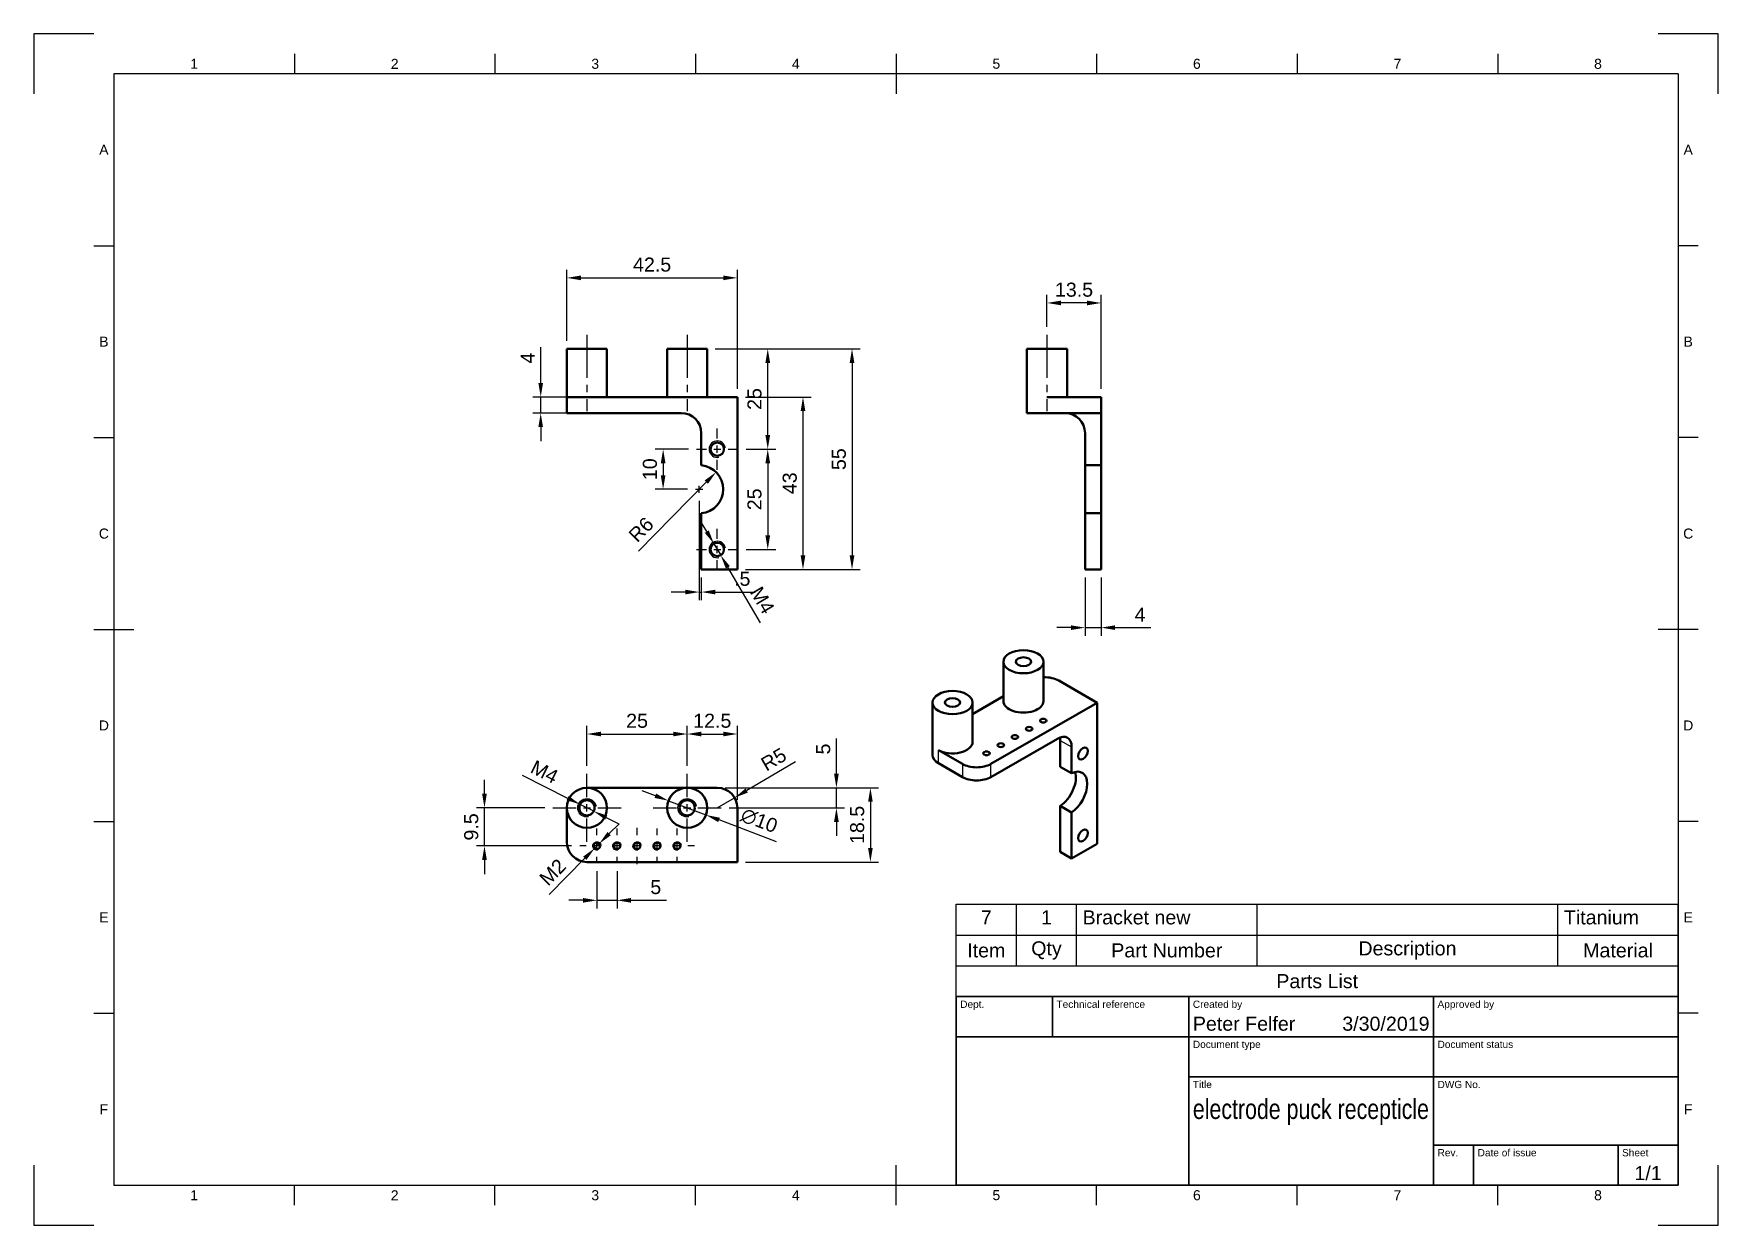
# Model space of a CAD drawing. Header units: millimetres. Extents: x 0 to 420, y 0 to 297.
import ezdxf
from ezdxf.enums import TextEntityAlignment as Align

# ---------------------------------------------------------------- set-up
doc = ezdxf.new("R2010")
doc.units = ezdxf.units.MM
doc.header["$LTSCALE"] = 0.75
doc.linetypes.add('CENTER2', pattern=[28.575, 19.05, -3.175, 3.175, -3.175])
for name, color, linetype, lineweight in [('Border', 7, 'Continuous', 25), ('FD_Dimensions', 7, 'Continuous', 25), ('Parts Lists', 7, 'Continuous', 25), ('Smart Centers', 7, 'CENTER2', 25), ('TitleBlock', 7, 'Continuous', 35), ('Visible', 7, 'Continuous', 50), ('Visible Narrow', 7, 'Continuous', 25)]:
    doc.layers.add(name, color=color, linetype=linetype, lineweight=lineweight)
doc.styles.add('FusionTitle', font='')
doc.styles.get("Standard").update_dxf_attribs({"font": 'arial.ttf'})
doc.styles.get('FusionTitle').set_extended_font_data('Arial Unicode MS')
doc.dimstyles.new('Dim-ISO-25', dxfattribs={"dimtxt": 3.5, "dimasz": 3.5, "dimexe": 2, "dimexo": 2, "dimgap": 1.5, "dimtad": 1, "dimzin": 12, "dimdsep": 46, "dimtxsty": 'Standard', "dimcen": 0, "dimazin": 3, "dimtp": 0.1, "dimtm": 0.1, "dimtfac": 0.714, "dimtmove": 0, "dimatfit": 3, "dimfxl": 1, "dimtzin": 12, "dimarcsym": 0})

msp = doc.modelspace()

# ---------------------------------------------------------------- blocks, each defined once
blk = doc.blocks.new('ISO_A3_SHEET')
at = {"layer": 'Border'}
for p, q in [((15, 297), (0, 297)), ((0, 297), (0, 282)), ((420, 297), (405, 297)), ((420, 282), (420, 297)), ((65, 292), (65, 287)), ((115, 292), (115, 287)), ((165, 292), (165, 287)), ((215, 292), (215, 282)), ((265, 292), (265, 287)), ((315, 292), (315, 287)), ((365, 292), (365, 287)), ((410, 287), (20, 287)), ((20, 287), (20, 10)), ((410, 287), (410, 10)), ((15, 244.16666), (20, 244.16666)), ((415, 244.16666), (410, 244.16666)), ((15, 196.33333), (20, 196.33333)), ((415, 196.33333), (410, 196.33333)), ((15, 148.5), (25, 148.5)), ((415, 148.5), (405, 148.5)), ((15, 100.66667), (20, 100.66667)), ((415, 100.66667), (410, 100.66667)), ((15, 52.83334), (20, 52.83334)), ((415, 52.83334), (410, 52.83334)), ((0, 15), (0, 0)), ((215, 5), (215, 15)), ((420, 0), (420, 15)), ((20, 10), (410, 10)), ((65, 5), (65, 10)), ((115, 5), (115, 10)), ((165, 5), (165, 10)), ((265, 5), (265, 10)), ((315, 5), (315, 10)), ((365, 5), (365, 10)), ((0, 0), (15, 0)), ((405, 0), (420, 0))]:
    blk.add_line(p, q, dxfattribs=at)
at = {"layer": 'Border', "style": 'FusionTitle'}
for s, p in [('1', (40, 289.5)), ('2', (90, 289.5)), ('3', (140, 289.5)), ('4', (190, 289.5)), ('5', (240, 289.5)), ('6', (290, 289.5)), ('7', (340, 289.5)), ('8', (390, 289.5)), ('A', (17.5, 268.08333)), ('A', (412.5, 268.08333)), ('B', (17.5, 220.25)), ('B', (412.5, 220.25)), ('C', (17.5, 172.41667)), ('C', (412.5, 172.41667)), ('D', (17.5, 124.58334)), ('D', (412.5, 124.58334)), ('E', (17.5, 76.75001)), ('E', (412.5, 76.75001)), ('F', (17.5, 28.91668)), ('F', (412.5, 28.91668)), ('1', (40, 7.5)), ('2', (90, 7.5)), ('3', (140, 7.5)), ('4', (190, 7.5)), ('5', (240, 7.5)), ('6', (290, 7.5)), ('7', (340, 7.5)), ('8', (390, 7.5))]:
    blk.add_text(s, height=2.5, dxfattribs=at).set_placement(p, align=Align.MIDDLE)
blk = doc.blocks.new('ISO_TITLEBLOCK')
at = {"layer": 'TitleBlock'}
for p, q in [((0, 47), (-180, 47)), ((-180, 47), (-180, 0)), ((-156, 37), (-156, 47)), ((-122, 0), (-122, 47)), ((-61, 0), (-61, 47)), ((0, 0), (0, 47)), ((-180, 37), (0, 37)), ((-122, 27), (0, 27)), ((-61, 10), (0, 10)), ((-51, 0), (-51, 10)), ((-15, 0), (-15, 10)), ((-180, 0), (0, 0))]:
    blk.add_line(p, q, dxfattribs=at)
at = {"layer": 'TitleBlock', "style": 'FusionTitle'}
for s, p in [('Dept.', (-179, 46)), ('Technical reference', (-155, 46)), ('Created by', (-121, 46)), ('Approved by', (-60, 46)), ('Document type', (-121, 36)), ('Document status', (-60, 36)), ('Title', (-121, 26)), ('DWG No.', (-60, 26)), ('Rev.', (-60, 9)), ('Date of issue', (-50, 9)), ('Sheet', (-14, 9))]:
    blk.add_text(s, height=1.8, dxfattribs=at).set_placement(p, align=Align.TOP_LEFT)
for tag, p, height in [('DEPT', (-179, 38.5), 3.5), ('TECHNICAL_REFERENCE', (-155, 38.5), 3.5), ('CREATED_BY', (-121, 38.5), 3.5), ('APPROVED_BY', (-60, 38.5), 3.5), ('DOCUMENT_TYPE', (-121, 28.5), 3.5), ('DOCUMENT_STATUS', (-60, 28.5), 3.5), ('TITLE_1', (-121, 16.5), 5), ('TITLE_2', (-121, 9), 5), ('TITLE_3', (-121, 1.5), 5), ('DATE_OF_ISSUE', (-50, 1.5), 3.5)]:
    blk.add_attdef(tag, p, '', height=height, dxfattribs=at)
for tag, p in [('CREATED_DATE', (-62, 38.5)), ('APPROVED_DATE', (-1, 38.5))]:
    blk.add_attdef(tag, text='', height=3.5, dxfattribs=at).set_placement(p, align=Align.RIGHT)
for tag, height, p in [('DRAWING_NUMBER', 5, (-30.5, 16.6)), ('REV', 3.5, (-56, 3.1)), ('SHEET', 3.5, (-7.5, 3.1))]:
    blk.add_attdef(tag, text='', height=height, dxfattribs=at).set_placement(p, align=Align.MIDDLE)
blk = doc.blocks.new('*U7')
at = {"layer": 'Smart Centers', "color": 0, "ltscale": 0.75, "transparency": 16777216}
for p, q in [((-10, 2.678906), (-10, 4.3115)), ((-12.678906, 0), (-14.3115, 0)), ((-10, -4.3115), (-10, -2.678906))]:
    blk.add_line(p, q, dxfattribs=at)
at = {"layer": 'Smart Centers', "color": 0, "linetype": 'Continuous', "ltscale": 0.75, "transparency": 16777216}
for p, q in [((-9.107031, 0), (-10.892969, 0)), ((-10, -0.892969), (-10, 0.892969))]:
    blk.add_line(p, q, dxfattribs=at)
blk = doc.blocks.new('*U8')
at = {"layer": 'Smart Centers', "color": 0, "ltscale": 0.75, "transparency": 16777216}
for p, q in [((0, 2.678906), (0, 4.537)), ((0, -4.537), (0, -2.678906))]:
    blk.add_line(p, q, dxfattribs=at)
at = {"layer": 'Smart Centers', "color": 0, "linetype": 'Continuous', "ltscale": 0.75, "transparency": 16777216}
for p, q in [((0.892969, 0), (-0.892969, 0)), ((0, -0.892969), (0, 0.892969))]:
    blk.add_line(p, q, dxfattribs=at)
blk = doc.blocks.new('*U9')
at = {"layer": 'Smart Centers', "color": 0, "ltscale": 0.75, "transparency": 16777216}
for p, q in [((5, 2.678906), (5, 4.3115)), ((5, -4.3115), (5, -2.678906))]:
    blk.add_line(p, q, dxfattribs=at)
at = {"layer": 'Smart Centers', "color": 0, "linetype": 'Continuous', "ltscale": 0.75, "transparency": 16777216}
for p, q in [((5.892969, 0), (4.107031, 0)), ((5, -0.892969), (5, 0.892969))]:
    blk.add_line(p, q, dxfattribs=at)
blk = doc.blocks.new('*U10')
at = {"layer": 'Smart Centers', "color": 0, "ltscale": 0.75, "transparency": 16777216}
for p, q in [((-5, 2.678906), (-5, 4.3115)), ((-5, -4.3115), (-5, -2.678906))]:
    blk.add_line(p, q, dxfattribs=at)
at = {"layer": 'Smart Centers', "color": 0, "linetype": 'Continuous', "ltscale": 0.75, "transparency": 16777216}
for p, q in [((-4.107031, 0), (-5.892969, 0)), ((-5, -0.892969), (-5, 0.892969))]:
    blk.add_line(p, q, dxfattribs=at)
blk = doc.blocks.new('*U11')
at = {"layer": 'Smart Centers', "color": 0, "ltscale": 0.75, "transparency": 16777216}
for p, q in [((10, 2.678906), (10, 4.3115)), ((14.3115, 0), (12.678906, 0)), ((10, -4.3115), (10, -2.678906))]:
    blk.add_line(p, q, dxfattribs=at)
at = {"layer": 'Smart Centers', "color": 0, "linetype": 'Continuous', "ltscale": 0.75, "transparency": 16777216}
for p, q in [((10.892969, 0), (9.107031, 0)), ((10, -0.892969), (10, 0.892969))]:
    blk.add_line(p, q, dxfattribs=at)
blk = doc.blocks.new('*U12')
at = {"layer": 'Smart Centers', "color": 0, "ltscale": 0.75, "transparency": 16777216}
for p, q in [((-7.5, 0), (-7.5, 0)), ((-2.5, 0), (-2.5, 0)), ((2.5, 0), (2.5, 0)), ((7.5, 0), (7.5, 0))]:
    blk.add_line(p, q, dxfattribs=at)
for name in ['*U7', '*U10', '*U8', '*U9', '*U11']:
    blk.add_blockref(name, (0, 0), dxfattribs=at)
blk = doc.blocks.new('*U13')
at = {"layer": 'Smart Centers', "color": 0, "ltscale": 0.75, "transparency": 16777216}
for p, q in [((0, 2.678906), (0, 8.5)), ((-8.5, 0), (-2.678906, 0)), ((2.678906, 0), (8.5, 0)), ((0, -8.5), (0, -2.678906))]:
    blk.add_line(p, q, dxfattribs=at)
at = {"layer": 'Smart Centers', "color": 0, "linetype": 'Continuous', "ltscale": 0.75, "transparency": 16777216}
for p, q in [((-0.892969, 0), (0.892969, 0)), ((0, -0.892969), (0, 0.892969))]:
    blk.add_line(p, q, dxfattribs=at)
blk = doc.blocks.new('*U14')
at = {"layer": 'Smart Centers', "color": 0, "ltscale": 0.75, "transparency": 16777216}
for p, q in [((0, 2.678906), (0, 8.5)), ((-8.5, 0), (-2.678906, 0)), ((2.678906, 0), (8.5, 0)), ((0, -8.5), (0, -2.678906))]:
    blk.add_line(p, q, dxfattribs=at)
at = {"layer": 'Smart Centers', "color": 0, "linetype": 'Continuous', "ltscale": 0.75, "transparency": 16777216}
for p, q in [((-0.892969, 0), (0.892969, 0)), ((0, -0.892969), (0, 0.892969))]:
    blk.add_line(p, q, dxfattribs=at)
blk = doc.blocks.new('*U15')
at = {"layer": 'Smart Centers', "color": 0, "ltscale": 0.75, "transparency": 16777216}
for p, q in [((0, 2.678906), (0, 5.166)), ((-5.166, 0), (-2.678906, 0)), ((2.678906, 0), (5.166, 0)), ((0, -5.166), (0, -2.678906))]:
    blk.add_line(p, q, dxfattribs=at)
at = {"layer": 'Smart Centers', "color": 0, "linetype": 'Continuous', "ltscale": 0.75, "transparency": 16777216}
for p, q in [((-0.892969, 0), (0.892969, 0)), ((0, -0.892969), (0, 0.892969))]:
    blk.add_line(p, q, dxfattribs=at)
blk = doc.blocks.new('*U16')
at = {"layer": 'Smart Centers', "color": 0, "ltscale": 0.75, "transparency": 16777216}
for p, q in [((0, 2.678906), (0, 5.166)), ((-5.166, 0), (-2.678906, 0)), ((2.678906, 0), (5.166, 0)), ((0, -5.166), (0, -2.678906))]:
    blk.add_line(p, q, dxfattribs=at)
at = {"layer": 'Smart Centers', "color": 0, "linetype": 'Continuous', "ltscale": 0.75, "transparency": 16777216}
for p, q in [((-0.892969, 0), (0.892969, 0)), ((0, -0.892969), (0, 0.892969))]:
    blk.add_line(p, q, dxfattribs=at)
blk = doc.blocks.new('*U17')
at = {"layer": 'Smart Centers', "color": 0, "linetype": 'Continuous', "ltscale": 0.75, "transparency": 16777216}
for p, q in [((-0.892969, 0), (0.892969, 0)), ((0, -0.892969), (0, 0.892969))]:
    blk.add_line(p, q, dxfattribs=at)
blk = doc.blocks.new('*D44')
at = {"layer": 'Defpoints', "color": 0, "transparency": 16777216}
for p in [(175.432495, 206.446751), (175.432495, 163.446751), (191.797691, 163.446751)]:
    blk.add_point(p, dxfattribs=at)
at = {"layer": 'FD_Dimensions', "lineweight": -2, "transparency": 16777216}
for p, q in [((177.432495, 206.446751), (193.797691, 206.446751)), ((191.797691, 202.946751), (191.797691, 166.946751)), ((177.432495, 163.446751), (193.797691, 163.446751))]:
    blk.add_line(p, q, dxfattribs=at)
at = {"layer": 'FD_Dimensions', "transparency": 16777216}
for points in [[(191.214358, 202.946751), (192.381025, 202.946751), (191.797691, 206.446751)], [(191.214358, 166.946751), (192.381025, 166.946751), (191.797691, 163.446751)]]:
    blk.add_solid(points, dxfattribs=at)
at = {"layer": 'FD_Dimensions', "color": 0, "transparency": 16777216, "insert": (188.509492, 184.946751), "char_height": 3.5, "attachment_point": 5, "rotation": 90}
blk.add_mtext('43', dxfattribs=at)
blk = doc.blocks.new('*D45')
at = {"layer": 'Defpoints', "color": 0, "transparency": 16777216}
for p in [(167.932495, 218.446751), (183.010897, 218.446751), (175.598495, 193.446751)]:
    blk.add_point(p, dxfattribs=at)
at = {"layer": 'FD_Dimensions', "lineweight": -2, "transparency": 16777216}
for p, q in [((169.932495, 218.446751), (185.010897, 218.446751)), ((183.010897, 196.946751), (183.010897, 214.946751)), ((177.598495, 193.446751), (185.010897, 193.446751))]:
    blk.add_line(p, q, dxfattribs=at)
at = {"layer": 'FD_Dimensions', "transparency": 16777216}
for points in [[(182.427563, 214.946751), (183.59423, 214.946751), (183.010897, 218.446751)], [(182.427563, 196.946751), (183.59423, 196.946751), (183.010897, 193.446751)]]:
    blk.add_solid(points, dxfattribs=at)
at = {"layer": 'FD_Dimensions', "color": 0, "transparency": 16777216, "insert": (179.723891, 205.946751), "char_height": 3.5, "attachment_point": 5, "rotation": 90}
blk.add_mtext('25', dxfattribs=at)
blk = doc.blocks.new('*D46')
at = {"layer": 'Defpoints', "color": 0, "transparency": 16777216}
for p in [(175.598495, 193.446751), (175.598495, 168.446751), (183.010897, 168.446751)]:
    blk.add_point(p, dxfattribs=at)
at = {"layer": 'FD_Dimensions', "lineweight": -2, "transparency": 16777216}
for p, q in [((177.598495, 193.446751), (185.010897, 193.446751)), ((183.010897, 189.946751), (183.010897, 171.946751)), ((177.598495, 168.446751), (185.010897, 168.446751))]:
    blk.add_line(p, q, dxfattribs=at)
at = {"layer": 'FD_Dimensions', "transparency": 16777216}
for points in [[(182.427563, 189.946751), (183.59423, 189.946751), (183.010897, 193.446751)], [(182.427563, 171.946751), (183.59423, 171.946751), (183.010897, 168.446751)]]:
    blk.add_solid(points, dxfattribs=at)
at = {"layer": 'FD_Dimensions', "color": 0, "transparency": 16777216, "insert": (179.723891, 180.946751), "char_height": 3.5, "attachment_point": 5, "rotation": 90}
blk.add_mtext('25', dxfattribs=at)
blk = doc.blocks.new('*D47')
at = {"layer": 'Defpoints', "color": 0, "transparency": 16777216}
for p in [(169.584798, 169.880963), (171.280193, 167.012539)]:
    blk.add_point(p, dxfattribs=at)
at = {"layer": 'FD_Dimensions', "lineweight": -2, "transparency": 16777216}
for p, q in [((167.80392, 172.894014), (166.023042, 175.907064)), ((169.584798, 169.880963), (171.280193, 167.012539)), ((181.225743, 150.185759), (173.061071, 163.999488))]:
    blk.add_line(p, q, dxfattribs=at)
at = {"layer": 'FD_Dimensions', "transparency": 16777216}
for points in [[(168.306095, 173.190827), (167.301744, 172.597201), (169.584798, 169.880963)], [(173.563246, 164.296301), (172.558896, 163.702675), (171.280193, 167.012539)]]:
    blk.add_solid(points, dxfattribs=at)
at = {"layer": 'FD_Dimensions', "color": 0, "transparency": 16777216, "insert": (181.684763, 155.796445), "char_height": 3.5, "attachment_point": 5, "rotation": 300.58538832}
blk.add_mtext('M4', dxfattribs=at)
blk = doc.blocks.new('*D48')
at = {"layer": 'Defpoints', "color": 0, "transparency": 16777216}
for p in [(136.243442, 104.901029), (139.621547, 103.198015)]:
    blk.add_point(p, dxfattribs=at)
at = {"layer": 'FD_Dimensions', "lineweight": -2, "transparency": 16777216}
for p, q in [((121.78393, 112.190549), (133.118131, 106.476602)), ((139.621547, 103.198015), (136.243442, 104.901029)), ((142.746858, 101.622442), (145.872169, 100.046869))]:
    blk.add_line(p, q, dxfattribs=at)
at = {"layer": 'FD_Dimensions', "transparency": 16777216}
for points in [[(133.380727, 106.997487), (132.855536, 105.955717), (136.243442, 104.901029)], [(143.009453, 102.143327), (142.484262, 101.101556), (139.621547, 103.198015)]]:
    blk.add_solid(points, dxfattribs=at)
at = {"layer": 'FD_Dimensions', "color": 0, "transparency": 16777216, "insert": (127.351407, 113.023437), "char_height": 3.5, "attachment_point": 5, "rotation": 333.24579618}
blk.add_mtext('M4', dxfattribs=at)
blk = doc.blocks.new('*D49')
at = {"layer": 'Defpoints', "color": 0, "transparency": 16777216}
for p in [(162.932495, 122.449017), (137.932495, 112.549522), (162.932495, 112.549522)]:
    blk.add_point(p, dxfattribs=at)
at = {"layer": 'FD_Dimensions', "lineweight": -2, "transparency": 16777216}
for p, q in [((137.932495, 114.549522), (137.932495, 124.449017)), ((141.432495, 122.449017), (159.432495, 122.449017)), ((162.932495, 114.549522), (162.932495, 124.449017))]:
    blk.add_line(p, q, dxfattribs=at)
at = {"layer": 'FD_Dimensions', "transparency": 16777216}
for points in [[(141.432495, 123.03235), (141.432495, 121.865683), (137.932495, 122.449017)], [(159.432495, 123.03235), (159.432495, 121.865683), (162.932495, 122.449017)]]:
    blk.add_solid(points, dxfattribs=at)
at = {"layer": 'FD_Dimensions', "color": 0, "transparency": 16777216, "insert": (150.432495, 125.736022), "char_height": 3.5, "attachment_point": 5}
blk.add_mtext('25', dxfattribs=at)
blk = doc.blocks.new('*D50')
at = {"layer": 'Defpoints', "color": 0, "transparency": 16777216}
for p in [(175.432495, 122.449017), (162.932495, 112.549522), (175.432495, 104.049522)]:
    blk.add_point(p, dxfattribs=at)
at = {"layer": 'FD_Dimensions', "lineweight": -2, "transparency": 16777216}
for p, q in [((162.932495, 114.549522), (162.932495, 124.449017)), ((166.432495, 122.449017), (171.932495, 122.449017)), ((175.432495, 106.049522), (175.432495, 124.449017))]:
    blk.add_line(p, q, dxfattribs=at)
at = {"layer": 'FD_Dimensions', "transparency": 16777216}
for points in [[(166.432495, 123.03235), (166.432495, 121.865683), (162.932495, 122.449017)], [(171.932495, 123.03235), (171.932495, 121.865683), (175.432495, 122.449017)]]:
    blk.add_solid(points, dxfattribs=at)
at = {"layer": 'FD_Dimensions', "color": 0, "transparency": 16777216, "insert": (169.182495, 125.736022), "char_height": 3.5, "attachment_point": 5}
blk.add_mtext('12.5', dxfattribs=at)
blk = doc.blocks.new('*D51')
at = {"layer": 'Defpoints', "color": 0, "transparency": 16777216}
for p in [(174.743223, 106.582825), (170.432495, 104.049522)]:
    blk.add_point(p, dxfattribs=at)
at = {"layer": 'FD_Dimensions', "lineweight": -2, "transparency": 16777216}
for p, q in [((189.889731, 115.484034), (177.760732, 108.356137)), ((170.432495, 104.049522), (174.743223, 106.582825))]:
    blk.add_line(p, q, dxfattribs=at)
at = {"layer": 'FD_Dimensions', "transparency": 16777216}
blk.add_solid([(177.46518, 108.859055), (178.056284, 107.853219), (174.743223, 106.582825)], dxfattribs=at)
at = {"layer": 'FD_Dimensions', "color": 0, "transparency": 16777216, "insert": (184.490481, 116.115315), "char_height": 3.5, "attachment_point": 5, "rotation": 30.44165702}
blk.add_mtext('R5', dxfattribs=at)
blk = doc.blocks.new('*D52')
at = {"layer": 'Defpoints', "color": 0, "transparency": 16777216}
for p in [(139.861639, 93.972759), (141.00335, 95.126285)]:
    blk.add_point(p, dxfattribs=at)
at = {"layer": 'FD_Dimensions', "lineweight": -2, "transparency": 16777216}
for p, q in [((143.465452, 97.613865), (145.927554, 100.101445)), ((141.00335, 95.126285), (139.861639, 93.972759)), ((128.485634, 82.479034), (137.399537, 91.485179))]:
    blk.add_line(p, q, dxfattribs=at)
at = {"layer": 'FD_Dimensions', "transparency": 16777216}
for points in [[(143.050856, 98.024215), (143.880049, 97.203515), (141.00335, 95.126285)], [(136.98494, 91.895529), (137.814133, 91.074828), (139.861639, 93.972759)]]:
    blk.add_solid(points, dxfattribs=at)
at = {"layer": 'FD_Dimensions', "color": 0, "transparency": 16777216, "insert": (129.396548, 88.029592), "char_height": 3.5, "attachment_point": 5, "rotation": 45.29490438}
blk.add_mtext('M2', dxfattribs=at)
blk = doc.blocks.new('*D53')
at = {"layer": 'Defpoints', "color": 0, "transparency": 16777216}
for p in [(112.38557, 104.049522), (129.432495, 104.049522), (136.120995, 94.549522)]:
    blk.add_point(p, dxfattribs=at)
at = {"layer": 'FD_Dimensions', "lineweight": -2, "transparency": 16777216}
for p, q in [((112.38557, 107.549522), (112.38557, 111.049522)), ((127.432495, 104.049522), (110.38557, 104.049522)), ((112.38557, 94.549522), (112.38557, 104.049522)), ((134.120995, 94.549522), (110.38557, 94.549522)), ((112.38557, 91.049522), (112.38557, 87.549522))]:
    blk.add_line(p, q, dxfattribs=at)
at = {"layer": 'FD_Dimensions', "transparency": 16777216}
for points in [[(111.802237, 107.549522), (112.968903, 107.549522), (112.38557, 104.049522)], [(111.802237, 91.049522), (112.968903, 91.049522), (112.38557, 94.549522)]]:
    blk.add_solid(points, dxfattribs=at)
at = {"layer": 'FD_Dimensions', "color": 0, "transparency": 16777216, "insert": (109.098565, 99.299522), "char_height": 3.5, "attachment_point": 5, "rotation": 90}
blk.add_mtext('9.5', dxfattribs=at)
blk = doc.blocks.new('*D54')
at = {"layer": 'Defpoints', "color": 0, "transparency": 16777216}
for p in [(170.432495, 109.049522), (175.432495, 90.549522), (208.604842, 90.549522)]:
    blk.add_point(p, dxfattribs=at)
at = {"layer": 'FD_Dimensions', "color": 0, "lineweight": -2, "transparency": 16777216}
for p, q in [((172.432495, 109.049522), (210.604842, 109.049522)), ((208.604842, 105.549522), (208.604842, 94.049522)), ((177.432495, 90.549522), (210.604842, 90.549522))]:
    blk.add_line(p, q, dxfattribs=at)
at = {"layer": 'FD_Dimensions', "color": 0, "transparency": 16777216}
for points in [[(208.021508, 105.549522), (209.188175, 105.549522), (208.604842, 109.049522)], [(208.021508, 94.049522), (209.188175, 94.049522), (208.604842, 90.549522)]]:
    blk.add_solid(points, dxfattribs=at)
at = {"layer": 'FD_Dimensions', "color": 0, "transparency": 16777216, "insert": (205.317836, 99.799522), "char_height": 3.5, "attachment_point": 5, "rotation": 90}
blk.add_mtext('18.5', dxfattribs=at)
blk = doc.blocks.new('*D55')
at = {"layer": 'Defpoints', "color": 0, "transparency": 16777216}
for p in [(158.257488, 105.822742), (167.607502, 102.276302)]:
    blk.add_point(p, dxfattribs=at)
at = {"layer": 'FD_Dimensions', "lineweight": -2, "transparency": 16777216}
for p, q in [((154.984983, 107.063996), (151.712478, 108.30525)), ((158.257488, 105.822742), (167.607502, 102.276302)), ((185.194584, 95.605558), (170.880006, 101.035047))]:
    blk.add_line(p, q, dxfattribs=at)
at = {"layer": 'FD_Dimensions', "transparency": 16777216}
for points in [[(155.191858, 107.609414), (154.778107, 106.518579), (158.257488, 105.822742)], [(171.086882, 101.580465), (170.673131, 100.48963), (167.607502, 102.276302)]]:
    blk.add_solid(points, dxfattribs=at)
at = {"layer": 'FD_Dimensions', "color": 0, "transparency": 16777216, "insert": (180.873979, 100.864553), "char_height": 3.5, "attachment_point": 5, "rotation": 339.22836416}
blk.add_mtext('∅10', dxfattribs=at)
blk = doc.blocks.new('*D56')
at = {"layer": 'Defpoints', "color": 0, "transparency": 16777216}
for p in [(170.432495, 109.049522), (200.130979, 109.049522), (171.432495, 104.049522)]:
    blk.add_point(p, dxfattribs=at)
at = {"layer": 'FD_Dimensions', "lineweight": -2, "transparency": 16777216}
for p, q in [((200.130979, 112.549522), (200.130979, 121.370122)), ((172.432495, 109.049522), (202.130979, 109.049522)), ((200.130979, 104.049522), (200.130979, 109.049522)), ((173.432495, 104.049522), (202.130979, 104.049522)), ((200.130979, 100.549522), (200.130979, 97.049522))]:
    blk.add_line(p, q, dxfattribs=at)
at = {"layer": 'FD_Dimensions', "transparency": 16777216}
for points in [[(199.547646, 112.549522), (200.714313, 112.549522), (200.130979, 109.049522)], [(199.547646, 100.549522), (200.714313, 100.549522), (200.130979, 104.049522)]]:
    blk.add_solid(points, dxfattribs=at)
at = {"layer": 'FD_Dimensions', "color": 0, "transparency": 16777216, "insert": (196.851136, 118.709822), "char_height": 3.5, "attachment_point": 5, "rotation": 90}
blk.add_mtext('5', dxfattribs=at)
blk = doc.blocks.new('*D57')
at = {"layer": 'Defpoints', "color": 0, "transparency": 16777216}
for p in [(140.432495, 90.238022), (145.432495, 90.238022), (145.432495, 81.001181)]:
    blk.add_point(p, dxfattribs=at)
at = {"layer": 'FD_Dimensions', "lineweight": -2, "transparency": 16777216}
for p, q in [((140.432495, 88.238022), (140.432495, 79.001181)), ((145.432495, 88.238022), (145.432495, 79.001181)), ((136.932495, 81.001181), (133.432495, 81.001181)), ((140.432495, 81.001181), (145.432495, 81.001181)), ((148.932495, 81.001181), (157.753095, 81.001181))]:
    blk.add_line(p, q, dxfattribs=at)
at = {"layer": 'FD_Dimensions', "transparency": 16777216}
for points in [[(136.932495, 81.584514), (136.932495, 80.417847), (140.432495, 81.001181)], [(148.932495, 81.584514), (148.932495, 80.417847), (145.432495, 81.001181)]]:
    blk.add_solid(points, dxfattribs=at)
at = {"layer": 'FD_Dimensions', "color": 0, "transparency": 16777216, "insert": (155.092795, 84.281024), "char_height": 3.5, "attachment_point": 5}
blk.add_mtext('5', dxfattribs=at)
blk = doc.blocks.new('*D58')
at = {"layer": 'Defpoints', "color": 0, "transparency": 16777216}
for p in [(167.932495, 218.446751), (175.432495, 163.446751), (204.028438, 163.446751)]:
    blk.add_point(p, dxfattribs=at)
at = {"layer": 'FD_Dimensions', "lineweight": -2, "transparency": 16777216}
for p, q in [((169.932495, 218.446751), (206.028438, 218.446751)), ((204.028438, 214.946751), (204.028438, 166.946751)), ((177.432495, 163.446751), (206.028438, 163.446751))]:
    blk.add_line(p, q, dxfattribs=at)
at = {"layer": 'FD_Dimensions', "transparency": 16777216}
for points in [[(203.445105, 214.946751), (204.611772, 214.946751), (204.028438, 218.446751)], [(203.445105, 166.946751), (204.611772, 166.946751), (204.028438, 163.446751)]]:
    blk.add_solid(points, dxfattribs=at)
at = {"layer": 'FD_Dimensions', "color": 0, "transparency": 16777216, "insert": (200.748595, 190.946751), "char_height": 3.5, "attachment_point": 5, "rotation": 90}
blk.add_mtext('55', dxfattribs=at)
blk = doc.blocks.new('*D59')
at = {"layer": 'Defpoints', "color": 0, "transparency": 16777216}
for p in [(175.432495, 236.145236), (132.932495, 218.446751), (175.432495, 206.446751)]:
    blk.add_point(p, dxfattribs=at)
at = {"layer": 'FD_Dimensions', "lineweight": -2, "transparency": 16777216}
for p, q in [((132.932495, 220.446751), (132.932495, 238.145236)), ((136.432495, 236.145236), (171.932495, 236.145236)), ((175.432495, 208.446751), (175.432495, 238.145236))]:
    blk.add_line(p, q, dxfattribs=at)
at = {"layer": 'FD_Dimensions', "transparency": 16777216}
for points in [[(136.432495, 236.728569), (136.432495, 235.561902), (132.932495, 236.145236)], [(171.932495, 236.728569), (171.932495, 235.561902), (175.432495, 236.145236)]]:
    blk.add_solid(points, dxfattribs=at)
at = {"layer": 'FD_Dimensions', "color": 0, "transparency": 16777216, "insert": (154.182495, 239.432241), "char_height": 3.5, "attachment_point": 5}
blk.add_mtext('42.5', dxfattribs=at)
blk = doc.blocks.new('*D60')
at = {"layer": 'Defpoints', "color": 0, "transparency": 16777216}
for p in [(262.120993, 163.446751), (266.120993, 163.446751), (266.120993, 148.960351)]:
    blk.add_point(p, dxfattribs=at)
at = {"layer": 'FD_Dimensions', "lineweight": -2, "transparency": 16777216}
for p, q in [((262.120993, 161.446751), (262.120993, 146.960351)), ((266.120993, 161.446751), (266.120993, 146.960351)), ((258.620993, 148.960351), (255.120993, 148.960351)), ((262.120993, 148.960351), (266.120993, 148.960351)), ((269.620993, 148.960351), (278.541867, 148.960351))]:
    blk.add_line(p, q, dxfattribs=at)
at = {"layer": 'FD_Dimensions', "transparency": 16777216}
for points in [[(258.620993, 149.543684), (258.620993, 148.377018), (262.120993, 148.960351)], [(269.620993, 149.543684), (269.620993, 148.377018), (266.120993, 148.960351)]]:
    blk.add_solid(points, dxfattribs=at)
at = {"layer": 'FD_Dimensions', "color": 0, "transparency": 16777216, "insert": (275.83143, 152.210351), "char_height": 3.5, "attachment_point": 5}
blk.add_mtext('4', dxfattribs=at)
blk = doc.blocks.new('*U35')
at = {"layer": 'Smart Centers', "color": 0, "ltscale": 0.75, "transparency": 16777216}
blk.add_line((0, 9.5), (0, -9.5), dxfattribs=at)
blk = doc.blocks.new('*U36')
at = {"layer": 'Smart Centers', "color": 0, "ltscale": 0.75, "transparency": 16777216}
blk.add_line((0, 9.5), (0, -9.5), dxfattribs=at)
blk = doc.blocks.new('*U37')
at = {"layer": 'Smart Centers', "color": 0, "ltscale": 0.75, "transparency": 16777216}
blk.add_line((0, 9.5), (0, -9.5), dxfattribs=at)
blk = doc.blocks.new('*D61')
at = {"layer": 'Defpoints', "color": 0, "transparency": 16777216}
for p in [(252.620993, 229.889437), (252.620993, 221.946751), (266.120993, 206.446751)]:
    blk.add_point(p, dxfattribs=at)
at = {"layer": 'FD_Dimensions', "lineweight": -2, "transparency": 16777216}
for p, q in [((252.620993, 223.946751), (252.620993, 231.889437)), ((266.120993, 208.446751), (266.120993, 231.889437)), ((262.620993, 229.889437), (256.120993, 229.889437))]:
    blk.add_line(p, q, dxfattribs=at)
at = {"layer": 'FD_Dimensions', "transparency": 16777216}
for points in [[(256.120993, 230.472771), (256.120993, 229.306104), (252.620993, 229.889437)], [(262.620993, 230.472771), (262.620993, 229.306104), (266.120993, 229.889437)]]:
    blk.add_solid(points, dxfattribs=at)
at = {"layer": 'FD_Dimensions', "color": 0, "transparency": 16777216, "insert": (259.370993, 233.177637), "char_height": 3.5, "attachment_point": 5}
blk.add_mtext('13.5', dxfattribs=at)
blk = doc.blocks.new('*D62')
at = {"layer": 'Defpoints', "color": 0, "transparency": 16777216}
for p in [(165.266495, 193.446751), (156.925969, 183.446751), (165.039526, 183.446751)]:
    blk.add_point(p, dxfattribs=at)
at = {"layer": 'FD_Dimensions', "lineweight": -2, "transparency": 16777216}
for p, q in [((163.266495, 193.446751), (154.925969, 193.446751)), ((156.925969, 189.946751), (156.925969, 186.946751)), ((163.039526, 183.446751), (154.925969, 183.446751))]:
    blk.add_line(p, q, dxfattribs=at)
at = {"layer": 'FD_Dimensions', "transparency": 16777216}
for points in [[(156.342636, 189.946751), (157.509302, 189.946751), (156.925969, 193.446751)], [(156.342636, 186.946751), (157.509302, 186.946751), (156.925969, 183.446751)]]:
    blk.add_solid(points, dxfattribs=at)
at = {"layer": 'FD_Dimensions', "color": 0, "transparency": 16777216, "insert": (153.638964, 188.446751), "char_height": 3.5, "attachment_point": 5, "rotation": 90}
blk.add_mtext('10', dxfattribs=at)
blk = doc.blocks.new('*D63')
at = {"layer": 'Defpoints', "color": 0, "transparency": 16777216}
for p in [(165.932495, 183.446751), (161.725622, 179.168642)]:
    blk.add_point(p, dxfattribs=at)
at = {"layer": 'FD_Dimensions', "lineweight": -2, "transparency": 16777216}
blk.add_line((150.758625, 168.015938), (167.685359, 185.229296), dxfattribs=at)
at = {"layer": 'FD_Dimensions', "transparency": 16777216}
blk.add_solid([(167.269432, 185.638298), (168.101286, 184.820295), (170.139368, 187.72486)], dxfattribs=at)
at = {"layer": 'FD_Dimensions', "color": 0, "transparency": 16777216, "insert": (151.444419, 173.401396), "char_height": 3.5, "attachment_point": 5, "rotation": 45.48099055}
blk.add_mtext('R6', dxfattribs=at)
blk = doc.blocks.new('*D64')
at = {"layer": 'Defpoints', "color": 0, "transparency": 16777216}
for p in [(165.932495, 182.553782), (166.432495, 163.446751), (166.432495, 157.831722)]:
    blk.add_point(p, dxfattribs=at)
at = {"layer": 'FD_Dimensions', "lineweight": -2, "transparency": 16777216}
for p, q in [((165.932495, 180.553782), (165.932495, 155.831722)), ((166.432495, 161.446751), (166.432495, 155.831722)), ((162.432495, 157.831722), (158.932495, 157.831722)), ((165.932495, 157.831722), (166.432495, 157.831722)), ((169.932495, 157.831722), (179.870422, 157.831722))]:
    blk.add_line(p, q, dxfattribs=at)
at = {"layer": 'FD_Dimensions', "transparency": 16777216}
for points in [[(162.432495, 158.415056), (162.432495, 157.248389), (165.932495, 157.831722)], [(169.932495, 158.415056), (169.932495, 157.248389), (166.432495, 157.831722)]]:
    blk.add_solid(points, dxfattribs=at)
at = {"layer": 'FD_Dimensions', "color": 0, "transparency": 16777216, "insert": (176.651458, 161.111565), "char_height": 3.5, "attachment_point": 5}
blk.add_mtext('.5', dxfattribs=at)
blk = doc.blocks.new('*D65')
at = {"layer": 'Defpoints', "color": 0, "transparency": 16777216}
for p in [(126.404116, 206.446751), (137.932495, 206.446751), (137.932495, 202.446751)]:
    blk.add_point(p, dxfattribs=at)
at = {"layer": 'FD_Dimensions', "lineweight": -2, "transparency": 16777216}
for p, q in [((126.404116, 209.946751), (126.404116, 218.867624)), ((135.932495, 206.446751), (124.404116, 206.446751)), ((126.404116, 202.446751), (126.404116, 206.446751)), ((135.932495, 202.446751), (124.404116, 202.446751)), ((126.404116, 198.946751), (126.404116, 195.446751))]:
    blk.add_line(p, q, dxfattribs=at)
at = {"layer": 'FD_Dimensions', "transparency": 16777216}
for points in [[(125.820783, 209.946751), (126.987449, 209.946751), (126.404116, 206.446751)], [(125.820783, 198.946751), (126.987449, 198.946751), (126.404116, 202.446751)]]:
    blk.add_solid(points, dxfattribs=at)
at = {"layer": 'FD_Dimensions', "color": 0, "transparency": 16777216, "insert": (123.154116, 216.157187), "char_height": 3.5, "attachment_point": 5, "rotation": 90}
blk.add_mtext('4', dxfattribs=at)
blk = doc.blocks.new('*T43')
at = {"layer": 'Parts Lists', "color": 0, "linetype": 'ByBlock', "lineweight": -2, "transparency": 16777216}
for p, q in [((0, 23), (180, 23)), ((0, 0), (0, 23)), ((15, 7.666667), (15, 23)), ((30, 7.666667), (30, 23)), ((75, 7.666667), (75, 23)), ((150, 7.666667), (150, 23)), ((180, 0), (180, 23)), ((0, 15.333333), (180, 15.333333)), ((0, 7.666667), (180, 7.666667)), ((0, 0), (180, 0))]:
    blk.add_line(p, q, dxfattribs=at)
at = {"layer": 'Parts Lists', "color": 0, "transparency": 16777216, "char_height": 3.5}
for s, insert, width, attachment_point in [('7', (7.5, 21.5), 12, 2), ('1', (22.5, 21.5), 12, 2), ('Bracket new', (31.5, 21.5), 42, 1), ('Titanium', (151.5, 21.5), 27, 1), ('Item', (7.5, 11.5), 12, 5), ('Qty', (22.5, 11.5), 12, 5), ('Part Number', (52.5, 11.5), 42, 5), ('Description', (112.5, 11.5), 72, 5), ('Material', (165, 11.5), 27, 5), ('Parts List', (90, 3.833333), 177, 5)]:
    blk.add_mtext(s, dxfattribs=dict(at, insert=insert, width=width, attachment_point=attachment_point))

# ---------------------------------------------------------------- dimensions: what is measured, and where the dimension line sits
at = {"layer": 'FD_Dimensions'}
for base, p1, p2, picture, middle in [((175.432495, 236.145236), (132.932495, 218.446751), (175.432495, 206.446751), '*D59', (154.182495, 239.432241)), ((252.620993, 229.889437), (266.120993, 206.446751), (252.620993, 221.946751), '*D61', (259.370993, 233.177637))]:
    dim = msp.add_linear_dim(base=base, p1=p1, p2=p2, dimstyle='Dim-ISO-25', override={"dimlfac": 1, "dimclrd": 256, "dimclre": 256}, dxfattribs=at)
    dim.commit()
    dim.dimension.update_dxf_attribs({"geometry": picture, "text_midpoint": middle})
for base, p1, p2, angle, override, picture, middle in [((126.404116, 206.446751), (137.932495, 202.446751), (137.932495, 206.446751), 90, {"dimlfac": 1, "dimclrd": 256, "dimclre": 256}, '*D65', (123.154116, 216.157187)), ((183.010897, 218.446751), (175.598495, 193.446751), (167.932495, 218.446751), 90, {"dimlfac": 1, "dimclrd": 256, "dimclre": 256}, '*D45', (179.723891, 205.946751)), ((204.028438, 163.446751), (167.932495, 218.446751), (175.432495, 163.446751), 270, {"dimlfac": 1, "dimclrd": 256, "dimclre": 256}, '*D58', (200.748595, 190.946751)), ((191.797691, 163.446751), (175.432495, 206.446751), (175.432495, 163.446751), 270, {"dimlfac": 1, "dimclrd": 256, "dimclre": 256}, '*D44', (188.509492, 184.946751)), ((156.925969, 183.446751), (165.266495, 193.446751), (165.039526, 183.446751), 90, {"dimlfac": 1, "dimclrd": 256, "dimclre": 256}, '*D62', (153.638964, 188.446751)), ((183.010897, 168.446751), (175.598495, 193.446751), (175.598495, 168.446751), 90, {"dimlfac": 1, "dimclrd": 256, "dimclre": 256}, '*D46', (179.723891, 180.946751)), ((166.432495, 157.831722), (165.932495, 182.553782), (166.432495, 163.446751), 180, {"dimlfac": 1, "dimclrd": 256, "dimclre": 256}, '*D64', (176.651458, 161.111565)), ((266.120993, 148.960351), (262.120993, 163.446751), (266.120993, 163.446751), 180, {"dimlfac": 1, "dimclrd": 256, "dimclre": 256}, '*D60', (275.83143, 152.210351)), ((175.432495, 122.449017), (162.932495, 112.549522), (175.432495, 104.049522), 180, {"dimlfac": 1, "dimclrd": 256, "dimclre": 256}, '*D50', (169.182495, 125.736022)), ((200.130979, 109.049522), (171.432495, 104.049522), (170.432495, 109.049522), 90, {"dimlfac": 1, "dimclrd": 256, "dimclre": 256}, '*D56', (196.851136, 118.709822)), ((112.38557, 104.049522), (136.120995, 94.549522), (129.432495, 104.049522), 90, {"dimlfac": 1, "dimclrd": 256, "dimclre": 256}, '*D53', (109.098565, 99.299522)), ((208.604842, 90.549522), (170.432495, 109.049522), (175.432495, 90.549522), 90, {"dimlfac": 1}, '*D54', (205.317836, 99.799522)), ((145.432495, 81.001181), (140.432495, 90.238022), (145.432495, 90.238022), 180, {"dimlfac": 1, "dimclrd": 256, "dimclre": 256}, '*D57', (155.092795, 84.281024))]:
    dim = msp.add_linear_dim(base=base, p1=p1, p2=p2, angle=angle, dimstyle='Dim-ISO-25', override=override, dxfattribs=at)
    dim.commit()
    dim.dimension.update_dxf_attribs({"geometry": picture, "text_midpoint": middle})
for center, mpoint, picture, middle in [((165.932495, 183.446751), (161.725622, 179.168642), '*D63', (153.788114, 171.096726)), ((170.432495, 104.049522), (174.743223, 106.582825), '*D51', (186.152248, 113.287612))]:
    dim = msp.add_radius_dim(center=center, mpoint=mpoint, dimstyle='Dim-ISO-25', override={"dimlfac": 1, "dimse1": 1, "dimclrd": 256, "dimclre": 256}, dxfattribs=at)
    dim.commit()
    dim.dimension.update_dxf_attribs({"geometry": picture, "text_midpoint": middle, "dimtype": 164})
for p1, p2, picture, middle in [((169.584798, 169.880963), (171.280193, 167.012539), '*D47', (178.88693, 154.142773)), ((139.621547, 103.198015), (136.243442, 104.901029), '*D48', (125.888375, 110.121362))]:
    dim = msp.add_diameter_dim_2p(p1=p1, p2=p2, text='M4', dimstyle='Dim-ISO-25', override={"dimlfac": 1, "dimclrd": 256, "dimclre": 256}, dxfattribs=at)
    dim.commit()
    dim.dimension.update_dxf_attribs({"geometry": picture, "text_midpoint": middle, "dimtype": 163})
dim = msp.add_aligned_dim(p1=(137.932495, 112.549522), p2=(162.932495, 112.549522), distance=9.899495, dimstyle='Dim-ISO-25', override={"dimlfac": 1, "dimclrd": 256, "dimclre": 256}, dxfattribs=at)
dim.commit()
dim.dimension.update_dxf_attribs({"geometry": '*D49', "text_midpoint": (150.432495, 125.736022)})
dim = msp.add_diameter_dim_2p(p1=(158.257488, 105.822742), p2=(167.607502, 102.276302), dimstyle='Dim-ISO-25', override={"dimlfac": 1, "dimclrd": 256, "dimclre": 256}, dxfattribs=at)
dim.commit()
dim.dimension.update_dxf_attribs({"geometry": '*D55', "text_midpoint": (179.673548, 97.699676), "dimtype": 163})
dim = msp.add_diameter_dim_2p(p1=(141.00335, 95.126285), p2=(139.861639, 93.972759), text='M2', dimstyle='Dim-ISO-25', override={"dimlfac": 1, "dimclrd": 256, "dimclre": 256}, dxfattribs=at)
dim.commit()
dim.dimension.update_dxf_attribs({"geometry": '*D52', "text_midpoint": (129.396548, 88.029592)})

# ---------------------------------------------------------------- linework, layer by layer
at = {"layer": 'Visible', "extrusion": (-1, -2e-16, 0)}
for p, q in [((142.932495, 218.446751), (132.932495, 218.446751)), ((132.932495, 218.446751), (132.932495, 206.446751)), ((142.932495, 218.446751), (142.932495, 206.446751)), ((167.932495, 218.446751), (157.932495, 218.446751)), ((157.932495, 218.446751), (157.932495, 206.446751)), ((167.932495, 218.446751), (167.932495, 206.446751)), ((132.932495, 206.446751), (132.932495, 202.446751)), ((132.932495, 206.446751), (137.932495, 206.446751)), ((175.432495, 206.446751), (137.932495, 206.446751)), ((175.432495, 163.446751), (175.432495, 206.446751)), ((137.932495, 202.446751), (132.932495, 202.446751)), ((137.932495, 202.446751), (161.432495, 202.446751)), ((166.432495, 189.425881), (166.432495, 197.446751)), ((166.432495, 163.446751), (166.432495, 177.467621)), ((175.432495, 163.446751), (166.432495, 163.446751))]:
    msp.add_line(p, q, dxfattribs=at)
at = {"layer": 'Visible'}
for p, q in [((257.620993, 218.446751), (247.620993, 218.446751)), ((247.620993, 218.446751), (247.620993, 206.446751)), ((257.620993, 218.446751), (257.620993, 206.446751)), ((247.620993, 206.446751), (247.620993, 202.446751)), ((261.120993, 206.446751), (252.620993, 206.446751)), ((261.120993, 206.446751), (266.120993, 206.446751)), ((266.120993, 202.446751), (266.120993, 206.446751)), ((252.620993, 202.446751), (247.620993, 202.446751)), ((261.120993, 202.446751), (252.620993, 202.446751)), ((266.120993, 202.446751), (261.120993, 202.446751)), ((266.120993, 197.446751), (266.120993, 202.446751)), ((262.120993, 189.425881), (262.120993, 197.446751)), ((266.120993, 189.425881), (266.120993, 197.446751)), ((266.120993, 189.425881), (262.120993, 189.425881)), ((262.120993, 177.467621), (262.120993, 189.425881)), ((266.120993, 189.425881), (266.120993, 177.467621)), ((262.120993, 163.446751), (262.120993, 177.467621)), ((266.120993, 177.467621), (262.120993, 177.467621)), ((266.120993, 163.446751), (266.120993, 177.467621)), ((266.120993, 163.446751), (262.120993, 163.446751))]:
    msp.add_line(p, q, dxfattribs=at)
at = {"layer": 'Visible', "extrusion": (-0.707107, -0.407196, 0.578093)}
for p, q in [((241.75797, 140.474589), (241.75797, 130.664023)), ((251.75797, 140.474589), (251.75797, 130.664023)), ((265.142747, 130.256828), (255.596805, 135.75397)), ((224.080301, 130.294696), (224.080301, 117.213942)), ((234.080301, 127.435396), (241.75797, 131.856672)), ((234.080301, 130.294696), (234.080301, 120.484131)), ((265.142747, 130.256828), (238.626242, 114.986988)), ((265.142747, 95.102301), (265.142747, 130.256828)), ((231.555174, 114.986988), (225.544767, 118.448152)), ((238.626242, 111.7168), (255.243252, 121.285899)), ((255.950358, 114.305486), (255.950358, 120.862925)), ((258.778785, 112.676703), (258.778785, 119.234142)), ((231.555174, 111.7168), (225.544767, 115.177963)), ((258.778785, 112.676703), (255.950358, 114.305486)), ((258.778785, 102.900262), (255.950358, 104.529044)), ((255.950358, 93.066323), (255.950358, 104.529044)), ((258.778785, 91.43754), (258.778785, 102.900262)), ((258.778785, 91.43754), (255.950358, 93.066323)), ((265.142747, 95.102301), (258.778785, 91.43754))]:
    msp.add_line(p, q, dxfattribs=at)
at = {"layer": 'Visible', "extrusion": (-1, -2e-16, 2e-16)}
for p, q in [((137.932495, 109.049522), (162.932495, 109.049522)), ((162.932495, 109.049522), (170.432495, 109.049522)), ((132.932495, 95.549522), (132.932495, 104.049522)), ((175.432495, 90.549522), (175.432495, 104.049522)), ((175.432495, 90.549522), (137.932495, 90.549522))]:
    msp.add_line(p, q, dxfattribs=at)
at = {"layer": 'Visible', "extrusion": (0, 0, -1)}
for centre, radius in [((-170.432495, 193.446751), 1.666), ((-170.432495, 168.446751), 1.666), ((-137.932495, 104.049522), 1.89155), ((-162.932495, 104.049522), 1.89155), ((-140.432495, 94.549522), 0.8115), ((-145.432495, 94.549522), 0.8115), ((-150.432495, 94.549522), 0.8115), ((-155.432495, 94.549522), 0.8115), ((-160.432495, 94.549522), 0.8115)]:
    msp.add_circle(centre, radius, dxfattribs=at)
at = {"layer": 'Visible'}
for centre in [(137.932495, 104.049522), (162.932495, 104.049522)]:
    msp.add_circle(centre, 5, dxfattribs=at)
msp.add_arc((161.432495, 197.446751), 5, 0, 90, dxfattribs=at)
at = {"layer": 'Visible', "extrusion": (0, 0, -1)}
for centre, radius, start, end in [((-257.120993, 197.446751), 5, 90, 180), ((-165.932495, 183.446751), 6, 94.780192, 265.219808), ((-170.432495, 104.049522), 5, 90, 180), ((-137.932495, 95.549522), 5, 270, 0)]:
    msp.add_arc(centre, radius, start, end, dxfattribs=at)
at = {"layer": 'Visible'}
msp.add_ellipse((246.75797, 140.474589), major_axis=(-5, 0), ratio=0.575861701, dxfattribs=at)
at = {"layer": 'Visible', "extrusion": (-3e-16, 0, -1)}
for centre in [(246.75797, 140.474589), (229.080301, 130.294696)]:
    msp.add_ellipse(centre, major_axis=(-1.89155, 0), ratio=0.575861701, start_param=1.5707963268, end_param=7.853981634, dxfattribs=at)
at = {"layer": 'Visible', "extrusion": (-2e-16, 0, -1)}
for centre, major_axis, start_param, end_param in [((252.061271, 133.717991), (-5, 0), 1.5100988918, 2.3561944902), ((251.707718, 125.777675), (-0.8115, 0), 1.5707963268, 7.853981634), ((244.63665, 121.705718), (0.8115, 0), -1.5707963268, 4.7123889804), ((248.172184, 123.741696), (-0.8115, 0), 1.5707963268, 7.853981634), ((237.565582, 117.633761), (-0.8115, 0), 1.5707963268, 7.853981634), ((241.101116, 119.669739), (0.8115, 0), -1.5707963268, 4.7123889804)]:
    msp.add_ellipse(centre, major_axis=major_axis, ratio=0.575861701, start_param=start_param, end_param=end_param, dxfattribs=at)
at = {"layer": 'Visible'}
for centre, major_axis, ratio, start_param, end_param in [((229.080301, 130.294696), (5, 0), 0.575861701, 3.1415926536, 9.4247779608), ((255.243252, 117.198164), (2.495161, 4.332917), 0.5780931159, -0.7873318718, 0.783464455), ((229.080301, 117.213942), (5, 0), 0.575861701, 3.1415926536, 3.926990817), ((235.090708, 113.752778), (-5, 0), 0.575861701, 0.7853981634, 2.3561944902), ((255.596805, 109.213667), (2.994193, 5.199501), 0.5780931159, 4.0084871952, 5.793332965)]:
    msp.add_ellipse(centre, major_axis=major_axis, ratio=ratio, start_param=start_param, end_param=end_param, dxfattribs=at)
at = {"layer": 'Visible', "extrusion": (-1e-16, 1e-16, -1)}
for centre, major_axis, start_param, end_param in [((246.75797, 130.664023), (-5, 0), 3.1415926536, 6.2831853072), ((235.090708, 117.022967), (5, 0), 0.7853981634, 2.3561944902)]:
    msp.add_ellipse(centre, major_axis=major_axis, ratio=0.575861701, start_param=start_param, end_param=end_param, dxfattribs=at)
at = {"layer": 'Visible', "extrusion": (-1e-16, 0, -1)}
msp.add_ellipse((229.080301, 120.484131), major_axis=(-5, 0), ratio=0.575861701, start_param=3.1415926536, end_param=5.4977871438, dxfattribs=at)
at = {"layer": 'Visible', "extrusion": (-2e-16, -1e-16, -1)}
msp.add_ellipse((248.879291, 120.862925), major_axis=(-7.071068, 0), ratio=0.5780931159, start_param=2.9672268584, end_param=3.1415926536, dxfattribs=at)
at = {"layer": 'Visible', "extrusion": (-2e-16, 1e-16, -1)}
for centre in [(261.607213, 117.592737), (261.607213, 97.154058)]:
    msp.add_ellipse(centre, major_axis=(0.831388, 1.443728), ratio=0.5780931159, start_param=3.1415926536, end_param=9.4247779608, dxfattribs=at)
at = {"layer": 'Visible', "extrusion": (0, 0, -1)}
msp.add_ellipse((258.425232, 107.584885), major_axis=(2.994193, 5.199501), ratio=0.5780931159, start_param=-0.7000343684, end_param=2.274698112, dxfattribs=at)
at = {"layer": 'Visible Narrow', "extrusion": (-0.707107, -0.407196, 0.578093)}
for p, q in [((225.544767, 115.177963), (225.544767, 118.448152)), ((255.950358, 120.862925), (258.778785, 119.234142)), ((231.555174, 114.986988), (231.555174, 111.7168)), ((238.626242, 111.7168), (238.626242, 114.986988))]:
    msp.add_line(p, q, dxfattribs=at)
at = {"layer": 'Visible Narrow'}
for centre in [(170.432495, 193.446751), (170.432495, 168.446751)]:
    msp.add_arc(centre, 2.05475, 10, 280, dxfattribs=at)
at = {"layer": 'Visible Narrow', "extrusion": (0, 0, -1)}
for centre, radius in [((-137.932495, 104.049522), 2.30655), ((-162.932495, 104.049522), 2.30655), ((-140.432495, 94.549522), 1.037), ((-145.432495, 94.549522), 1.037), ((-150.432495, 94.549522), 1.037), ((-155.432495, 94.549522), 1.037), ((-160.432495, 94.549522), 1.037)]:
    msp.add_arc(centre, radius, 260, 170, dxfattribs=at)

# ---------------------------------------------------------------- block references
msp.add_blockref('*T43', (230, 57))
at = {"layer": 'Border'}
msp.add_blockref('ISO_A3_SHEET', (0, 0), dxfattribs=at)
at = {"layer": 'Smart Centers', "ltscale": 0.75}
for name, p in [('*U35', (137.932495, 212.446751)), ('*U36', (162.932495, 212.446751)), ('*U37', (252.620993, 212.446751)), ('*U15', (170.432495, 193.446751)), ('*U17', (165.932495, 183.446751)), ('*U16', (170.432495, 168.446751)), ('*U13', (137.932495, 104.049522)), ('*U14', (162.932495, 104.049522)), ('*U12', (150.432495, 94.549522))]:
    msp.add_blockref(name, p, dxfattribs=at)
at = {"layer": 'TitleBlock'}
ref = msp.add_blockref('ISO_TITLEBLOCK', (410, 10), dxfattribs=at)
ref.add_attrib('CREATED_DATE', '3/30/2019', dxfattribs={"height": 3.5, "style": 'FusionTitle'}).set_placement((348, 48.5), align=Align.RIGHT)
ref.add_attrib('SHEET', '1/1', dxfattribs={"height": 3.5, "style": 'FusionTitle'}).set_placement((402.5, 13.1), align=Align.MIDDLE)
ref.add_attrib('TITLE_1', 'electrode puck recepticle', (289, 26.5), dxfattribs={"height": 5, "style": 'FusionTitle', "width": 0.761928})
ref.add_attrib('CREATED_BY', 'Peter Felfer', (289, 48.5), dxfattribs={"height": 3.5, "style": 'FusionTitle'})

msp.set_redraw_order([(e.dxf.handle, doc.entitydb.next_handle()) for e in msp.query("TEXT MTEXT ATTDEF DIMENSION ARC_DIMENSION")])  # texts and dimensions are drawn at this point

doc.saveas('drawing.dxf')
